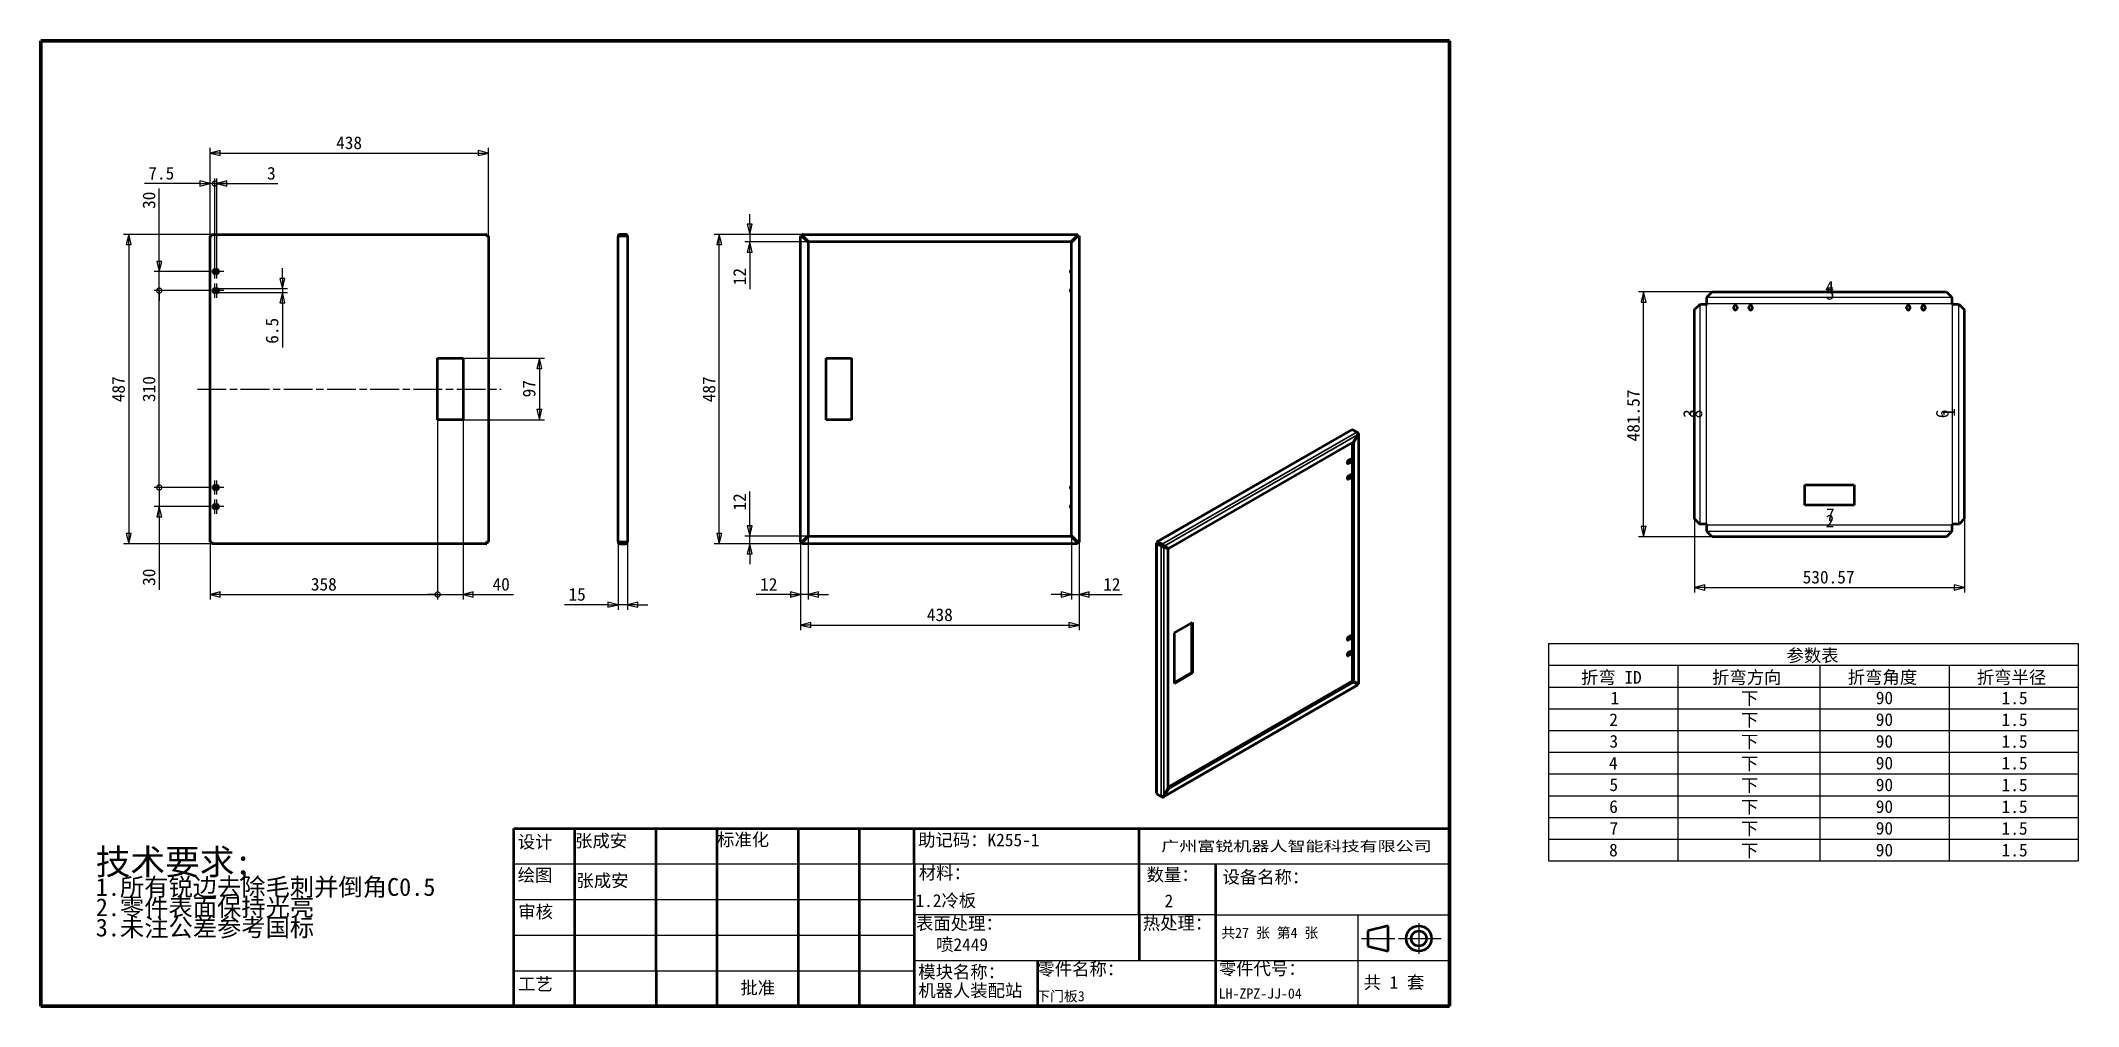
# Model space of a CAD drawing. Header units: millimetres. Extents: x 80 to 3285, y 80 to 1600.
import ezdxf
from ezdxf.enums import TextEntityAlignment as Align

# ---------------------------------------------------------------- set-up
doc = ezdxf.new("R2010")
doc.units = ezdxf.units.MM
doc.header["$LTSCALE"] = 8
doc.linetypes.add('CHAIN', pattern=[0.3543, 0.2362, -0.0295, 0.0591, -0.0295])
for name, color, linetype, lineweight in [('中心标记 (ISO)', 1, 'Continuous', 25), ('中心线 (ISO)', 1, 'Continuous', 25), ('可见 (ISO)', 7, 'Continuous', 50), ('可见窄的 (ISO)', 7, 'Continuous', 35), ('图框 (ISO)', 7, 'Continuous', 70), ('尺寸 (ISO)', 5, 'Continuous', 25), ('标题 (ISO)', 7, 'Continuous', 50), ('符号 (ISO)', 7, 'Continuous', 25)]:
    doc.layers.add(name, color=color, linetype=linetype, lineweight=lineweight)
doc.styles.add('文本样式126', font='', dxfattribs={"width": 1.3})
doc.styles.add('文本样式19', font='tahoma.ttf')
doc.styles.add('文本样式91', font='')
doc.styles.add('注释文本 (ISO)', font='')
doc.styles.get('文本样式126').set_extended_font_data('FangSong')
doc.styles.get('文本样式91').set_extended_font_data('FangSong')
doc.styles.get('注释文本 (ISO)').set_extended_font_data('FangSong')
doc.dimstyles.new('默认 (GB)', dxfattribs={"dimscale": 8, "dimtxt": 2.5, "dimasz": 2, "dimexe": 1, "dimexo": 0, "dimgap": 0.75, "dimtad": 1, "dimtoh": 1, "dimrnd": 1e-08, "dimdsep": 46, "dimtxsty": '注释文本 (ISO)', "dimblk": 'Filled-2', "dimcen": 0.09, "dimdle": 10, "dimclrd": 256, "dimclre": 256, "dimclrt": 256, "dimaunit": 1, "dimadec": 3, "dimazin": 2, "dimtfac": 0.52, "dimtmove": 0, "dimatfit": 3, "dimldrblk": 'Filled-1', "dimfxl": 0, "dimtolj": 1, "dimlwd": -1, "dimlwe": -1, "dimarcsym": 0})

msp = doc.modelspace()

# ---------------------------------------------------------------- texts
at = {"layer": '符号 (ISO)', "insert": (1848, 256), "char_height": 20, "attachment_point": 1, "style": '注释文本 (ISO)'}
msp.add_mtext('{2}', dxfattribs=at)
at = {"layer": '符号 (ISO)', "insert": (1488.5486, 187.156), "char_height": 20, "width": 104, "attachment_point": 1, "style": '注释文本 (ISO)'}
msp.add_mtext('{喷2449}', dxfattribs=at)

# ---------------------------------------------------------------- blocks, each defined once
blk = doc.blocks.new('图框 A3-A4')
at = {"layer": '图框 (ISO)'}
for p, q in [((287, 200), (10, 200)), ((10, 200), (10, 10)), ((287, 10), (287, 200)), ((10, 10), (287, 10))]:
    blk.add_line(p, q, dxfattribs=at)
blk = doc.blocks.new('标题栏 GB1')
at = {"layer": '标题 (ISO)'}
for p, q in [((194.57, 65.23), (194.57, 72.23)), ((194.57, 72.23), (378.57, 72.23)), ((206.57, 65.23), (206.57, 72.23)), ((222.57, 65.23), (222.57, 72.23)), ((234.57, 65.23), (234.57, 72.23)), ((250.57, 65.23), (250.57, 72.23)), ((262.57, 65.23), (262.57, 72.23)), ((273.31, 65.23), (273.31, 72.23)), ((317.57, 65.23), (317.57, 72.23)), ((378.57, 72.23), (378.57, 65.23)), ((194.57, 37.23), (194.57, 65.23)), ((206.57, 37.23), (206.57, 65.23)), ((222.57, 44.23), (222.57, 65.23)), ((234.57, 37.23), (234.57, 65.23)), ((250.57, 37.23), (250.57, 65.23)), ((262.57, 37.23), (262.57, 65.23)), ((273.31, 65.23), (273.31, 37.23)), ((317.57, 55.23), (317.57, 65.23)), ((378.57, 65.23), (378.57, 37.23)), ((317.57, 55.23), (317.57, 46.23)), ((366.57, 53.06), (362.57, 52.06)), ((366.57, 48.06), (366.57, 53.06)), ((362.57, 52.06), (362.57, 49.06)), ((362.57, 49.06), (366.57, 48.06)), ((222.57, 44.23), (222.57, 37.23)), ((297.57, 46.23), (297.57, 37.23)), ((378.57, 37.23), (194.57, 37.23))]:
    blk.add_line(p, q, dxfattribs=at)
at = {"layer": '标题 (ISO)', "lineweight": 25}
for p, q in [((194.57, 65.23), (273.31, 65.23)), ((273.31, 65.23), (378.57, 65.23)), ((194.57, 58.23), (273.31, 58.23)), ((332.57, 55.23), (273.31, 55.23)), ((332.57, 55.23), (378.57, 55.23)), ((360.57, 55.23), (360.57, 46.23)), ((372.58, 53.56), (372.58, 47.56)), ((194.57, 51.23), (273.31, 51.23)), ((361.32, 50.56), (367.88, 50.56)), ((368.55, 50.56), (370.07, 50.56)), ((370.07, 50.56), (376.97, 50.56)), ((194.57, 44.23), (273.31, 44.23)), ((273.31, 46.23), (378.57, 46.23)), ((360.57, 46.23), (360.57, 37.23))]:
    blk.add_line(p, q, dxfattribs=at)
at = {"layer": '标题 (ISO)', "lineweight": 50}
blk.add_line((332.57, 65.23), (332.57, 37.23), dxfattribs=at)
at = {"layer": '标题 (ISO)'}
for radius in [2.5, 1.5]:
    blk.add_circle((372.57, 50.56), radius, dxfattribs=at)
at = {"layer": '标题 (ISO)', "style": '文本样式126', "width": 1.3}
blk.add_text('广州富锐机器人智能科技有限公司', height=2, dxfattribs=at).set_placement((348.5, 68.73), align=Align.MIDDLE_CENTER)
at = {"layer": '标题 (ISO)', "char_height": 2.5, "style": '注释文本 (ISO)'}
for s, insert, attachment_point in [('\\f仿宋|b0|i0;设计', (195.38, 70.83), 1), ('张成安', (206.66, 71.05), 1), ('\\f仿宋|b0|i0;标准化', (234.57, 71.28), 1), ('助记码：K255-1', (274.11, 71.21), 1), ('\\f仿宋|b0|i0;绘图', (195.35, 64.28), 1), ('\\f仿宋|b0|i0;材料：', (274.24, 64.72), 1), ('\\f仿宋|b0|i0;数量：', (319.04, 64.37), 1), ('张成安', (206.92, 63.22), 1), ('\\f仿宋|b0|i0;审核', (195.48, 57.07), 1), ('\\f仿宋|b0|i0;热处理：', (318.29, 54.82), 1), ('\\f仿宋|b0|i0;零件名称：', (297.57, 45.8), 1), ('\\f仿宋|b0|i0;零件代号：', (333.25, 45.9), 1), ('\\f仿宋|b0|i0;批准', (242.57, 40.73), 5)]:
    blk.add_mtext(s, dxfattribs=dict(at, insert=insert, attachment_point=attachment_point))
at = {"layer": '标题 (ISO)', "char_height": 2.5, "attachment_point": 1, "style": '注释文本 (ISO)'}
for s, insert, line_spacing_factor in [('设备名称：\\P', (333.96, 63.91), 0.856364), ('模块名称：\\P\\fArial|b0|i0;\\H2.5000;机器人装配站', (274.14, 45.23), 0.872369)]:
    blk.add_mtext(s, dxfattribs=dict(at, insert=insert, line_spacing_factor=line_spacing_factor))
at = {"layer": '标题 (ISO)', "attachment_point": 1, "style": '注释文本 (ISO)'}
for s, insert, char_height, width in [('\\f仿宋|b0|i0;表面处理：', (273.7, 54.78), 2.5, 18.7135), ('\\f仿宋|b0|i0;\\H2.0000;共27 张 第4 张', (333.72, 52.69), 2, 27.2374), ('\\f仿宋|b0|i0;工艺', (195.45, 42.85), 2.5, 7.4854), ('  共 1 套', (358.32, 43.18), 2.5, 17.7919)]:
    blk.add_mtext(s, dxfattribs=dict(at, insert=insert, char_height=char_height, width=width))
at = {"layer": '标题 (ISO)'}
for tag, p, height, style in [('材料_001', (273.59, 56.78), 2.5, '注释文本 (ISO)'), ('零件代号_001', (297.32, 38.21), 2, '文本样式91'), ('描述_001', (333.22, 38.74), 2, '文本样式91')]:
    blk.add_attdef(tag, p, '', height=height, dxfattribs=dict(at, style=style))
at = {"layer": '标题 (ISO)', "style": '文本样式91'}
blk.add_attdef('热处理', text='', height=2, dxfattribs=at).set_placement((318.2, 50.63), align=Align.TOP_LEFT)
at = {"layer": '标题 (ISO)', "style": '文本样式19'}
for tag, p in [('工程核准人', (256.57, 40.73)), ('工程批准日期', (267.94, 40.73))]:
    blk.add_attdef(tag, text='', height=1, dxfattribs=at).set_placement(p, align=Align.MIDDLE_CENTER)
blk = doc.blocks.new('_DotSmall')
at = {"color": 0, "linetype": 'ByBlock', "const_width": 0.5}
blk.add_lwpolyline([(-0.0625, 0, 1), (0.0625, 0, 1)], format="xyb", close=True, dxfattribs=at)
blk = doc.blocks.new('Filled-2')
at = {"color": 0}
for p, q in [((0, 0), (-1, 0.25)), ((-1, 0.25), (-1, -0.25)), ((-1, 0), (0, 0)), ((-1, -0.25), (0, 0))]:
    blk.add_line(p, q, dxfattribs=at)
at = {"color": 0, "flags": 128}
blk.add_lwpolyline([(-1, -0.25), (0, 0)], dxfattribs=at)
at = {"color": 0}
blk.add_solid([(-1, -0.25), (0, 0), (-1, 0.25), (-1, -0.25)], dxfattribs=at)
blk = doc.blocks.new('*D8')
at = {"layer": 'Defpoints', "color": 0}
for p in [(266.4, 896.7), (342.7, 896.7), (342.7, 866.7)]:
    blk.add_point(p, dxfattribs=at)
at = {"layer": '尺寸 (ISO)'}
for p, q in [((266.4, 896.7), (266.4, 928.7)), ((342.7, 896.7), (258.4, 896.7)), ((342.7, 866.7), (258.4, 866.7)), ((266.4, 896.7), (266.4, 866.7)), ((266.4, 850.7), (266.4, 735.8))]:
    blk.add_line(p, q, dxfattribs=at)
at = {"layer": '尺寸 (ISO)', "xscale": 16, "yscale": 16, "zscale": 16}
for name, p, rotation in [('_DotSmall', (266.4, 896.7), 270), ('Filled-2', (266.4, 866.7), 90)]:
    blk.add_blockref(name, p, dxfattribs=dict(at, rotation=rotation))
at = {"layer": '尺寸 (ISO)', "insert": (240.2, 741.8), "char_height": 20, "attachment_point": 1, "rotation": 90, "style": '注释文本 (ISO)'}
blk.add_mtext('\\A1;30', dxfattribs=at)
blk = doc.blocks.new('Filled-1')
at = {"color": 0}
for p, q in [((0, 0), (-1, 0.125)), ((-1, 0.125), (-1, -0.125)), ((-1, 0), (0, 0)), ((-1, -0.125), (0, 0))]:
    blk.add_line(p, q, dxfattribs=at)
at = {"color": 0, "flags": 128}
blk.add_lwpolyline([(-1, -0.125), (0, 0)], dxfattribs=at)
at = {"color": 0}
blk.add_solid([(-1, -0.125), (0, 0), (-1, 0.125), (-1, -0.125)], dxfattribs=at)
blk = doc.blocks.new('*D10')
at = {"layer": 'Defpoints', "color": 0}
for p in [(266.4, 1236.7), (342.7, 1236.7), (342.7, 1206.7)]:
    blk.add_point(p, dxfattribs=at)
at = {"layer": '尺寸 (ISO)'}
for p, q in [((266.4, 1252.7), (266.4, 1367.2)), ((342.7, 1236.7), (258.4, 1236.7)), ((266.4, 1206.7), (266.4, 1236.7)), ((342.7, 1206.7), (258.4, 1206.7)), ((266.4, 1206.7), (266.4, 1190.7))]:
    blk.add_line(p, q, dxfattribs=at)
at = {"layer": '尺寸 (ISO)', "xscale": 16, "yscale": 16, "zscale": 16}
for name, p, rotation in [('Filled-2', (266.4, 1236.7), 270), ('_DotSmall', (266.4, 1206.7), 90)]:
    blk.add_blockref(name, p, dxfattribs=dict(at, rotation=rotation))
at = {"layer": '尺寸 (ISO)', "insert": (240.2, 1335.2), "char_height": 20, "attachment_point": 1, "rotation": 90, "style": '注释文本 (ISO)'}
blk.add_mtext('\\A1;30', dxfattribs=at)
blk = doc.blocks.new('*D11')
at = {"layer": 'Defpoints', "color": 0}
for p in [(266.4, 1206.7), (342.7, 1206.7), (342.7, 896.7)]:
    blk.add_point(p, dxfattribs=at)
at = {"layer": '尺寸 (ISO)'}
for p, q in [((342.7, 1206.7), (258.4, 1206.7)), ((266.4, 896.7), (266.4, 1206.7)), ((342.7, 896.7), (258.4, 896.7))]:
    blk.add_line(p, q, dxfattribs=at)
at = {"layer": '尺寸 (ISO)', "xscale": 16, "yscale": 16, "zscale": 16}
for p, rotation in [((266.4, 1206.7), 90), ((266.4, 896.7), 270)]:
    blk.add_blockref('_DotSmall', p, dxfattribs=dict(at, rotation=rotation))
at = {"layer": '尺寸 (ISO)', "insert": (240.2, 1031.2), "char_height": 20, "attachment_point": 1, "rotation": 90, "style": '注释文本 (ISO)'}
blk.add_mtext('\\A1;310', dxfattribs=at)
blk = doc.blocks.new('*D12')
at = {"layer": 'Defpoints', "color": 0}
for p in [(349.4, 1295.2), (218.4, 808.2), (349.4, 808.2)]:
    blk.add_point(p, dxfattribs=at)
at = {"layer": '尺寸 (ISO)'}
for p, q in [((349.4, 1295.2), (210.4, 1295.2)), ((218.4, 1279.2), (218.4, 824.2)), ((349.4, 808.2), (210.4, 808.2))]:
    blk.add_line(p, q, dxfattribs=at)
at = {"layer": '尺寸 (ISO)', "xscale": 16, "yscale": 16, "zscale": 16}
for p, rotation in [((218.4, 1295.2), 90), ((218.4, 808.2), 270)]:
    blk.add_blockref('Filled-2', p, dxfattribs=dict(at, rotation=rotation))
at = {"layer": '尺寸 (ISO)', "insert": (192.2, 1030.9), "char_height": 20, "attachment_point": 1, "rotation": 90, "style": '注释文本 (ISO)'}
blk.add_mtext('\\A1;487', dxfattribs=at)
blk = doc.blocks.new('*D13')
at = {"layer": 'Defpoints', "color": 0}
for p in [(353.9, 1375.2), (346.4, 1292.2), (353.9, 1239.9)]:
    blk.add_point(p, dxfattribs=at)
at = {"layer": '尺寸 (ISO)'}
for p, q in [((346.4, 1292.2), (346.4, 1383.2)), ((353.9, 1239.9), (353.9, 1383.2)), ((330.4, 1375.2), (243.2, 1375.2)), ((353.9, 1375.2), (346.4, 1375.2)), ((353.9, 1375.2), (385.9, 1375.2))]:
    blk.add_line(p, q, dxfattribs=at)
at = {"layer": '尺寸 (ISO)', "xscale": 16, "yscale": 16, "zscale": 16}
blk.add_blockref('Filled-2', (346.4, 1375.2), dxfattribs=at)
at = {"layer": '尺寸 (ISO)', "xscale": 16, "yscale": 16, "zscale": 16, "rotation": 180}
blk.add_blockref('_DotSmall', (353.9, 1375.2), dxfattribs=at)
at = {"layer": '尺寸 (ISO)', "insert": (249.2, 1401.5), "char_height": 20, "attachment_point": 1, "style": '注释文本 (ISO)'}
blk.add_mtext('\\A1;7.5', dxfattribs=at)
blk = doc.blocks.new('*D14')
at = {"layer": 'Defpoints', "color": 0}
for p in [(356.9, 1375.2), (353.9, 1239.9), (356.9, 1239.9)]:
    blk.add_point(p, dxfattribs=at)
at = {"layer": '尺寸 (ISO)'}
for p, q in [((353.9, 1239.9), (353.9, 1383.2)), ((356.9, 1239.9), (356.9, 1383.2)), ((353.9, 1375.2), (337.9, 1375.2)), ((353.9, 1375.2), (356.9, 1375.2)), ((372.9, 1375.2), (453, 1375.2))]:
    blk.add_line(p, q, dxfattribs=at)
at = {"layer": '尺寸 (ISO)', "xscale": 16, "yscale": 16, "zscale": 16}
blk.add_blockref('_DotSmall', (353.9, 1375.2), dxfattribs=at)
at = {"layer": '尺寸 (ISO)', "xscale": 16, "yscale": 16, "zscale": 16, "rotation": 180}
blk.add_blockref('Filled-2', (356.9, 1375.2), dxfattribs=at)
at = {"layer": '尺寸 (ISO)', "insert": (436, 1401.4), "char_height": 20, "attachment_point": 1, "style": '注释文本 (ISO)'}
blk.add_mtext('\\A1;3', dxfattribs=at)
blk = doc.blocks.new('*D15')
at = {"layer": 'Defpoints', "color": 0}
for p in [(784.4, 1423.2), (346.4, 1292.2), (784.4, 1292.2)]:
    blk.add_point(p, dxfattribs=at)
at = {"layer": '尺寸 (ISO)'}
for p, q in [((346.4, 1292.2), (346.4, 1431.2)), ((362.4, 1423.2), (768.4, 1423.2)), ((784.4, 1292.2), (784.4, 1431.2))]:
    blk.add_line(p, q, dxfattribs=at)
at = {"layer": '尺寸 (ISO)', "xscale": 16, "yscale": 16, "zscale": 16, "rotation": 180}
blk.add_blockref('Filled-2', (346.4, 1423.2), dxfattribs=at)
at = {"layer": '尺寸 (ISO)', "xscale": 16, "yscale": 16, "zscale": 16}
blk.add_blockref('Filled-2', (784.4, 1423.2), dxfattribs=at)
at = {"layer": '尺寸 (ISO)', "insert": (544.7, 1449.4), "char_height": 20, "attachment_point": 1, "style": '注释文本 (ISO)'}
blk.add_mtext('\\A1;438', dxfattribs=at)
blk = doc.blocks.new('*D16')
at = {"layer": 'Defpoints', "color": 0}
for p in [(356.9, 1209.9), (356.9, 1203.4), (460.2, 1203.4)]:
    blk.add_point(p, dxfattribs=at)
at = {"layer": '尺寸 (ISO)'}
for p, q in [((460.2, 1225.9), (460.2, 1241.9)), ((356.9, 1209.9), (468.2, 1209.9)), ((356.9, 1203.4), (468.2, 1203.4)), ((460.2, 1209.9), (460.2, 1203.4)), ((460.2, 1187.4), (460.2, 1116.9))]:
    blk.add_line(p, q, dxfattribs=at)
at = {"layer": '尺寸 (ISO)', "xscale": 16, "yscale": 16, "zscale": 16}
for p, rotation in [((460.2, 1209.9), 270), ((460.2, 1203.4), 90)]:
    blk.add_blockref('Filled-2', p, dxfattribs=dict(at, rotation=rotation))
at = {"layer": '尺寸 (ISO)', "insert": (433.8, 1122.9), "char_height": 20, "attachment_point": 1, "rotation": 90, "style": '注释文本 (ISO)'}
blk.add_mtext('\\A1;6.5', dxfattribs=at)
blk = doc.blocks.new('*D17')
at = {"layer": 'Defpoints', "color": 0}
for p in [(744.4, 1100.2), (744.4, 1003.2), (864.4, 1003.2)]:
    blk.add_point(p, dxfattribs=at)
at = {"layer": '尺寸 (ISO)'}
for p, q in [((744.4, 1100.2), (872.4, 1100.2)), ((864.4, 1084.2), (864.4, 1019.2)), ((744.4, 1003.2), (872.4, 1003.2))]:
    blk.add_line(p, q, dxfattribs=at)
at = {"layer": '尺寸 (ISO)', "xscale": 16, "yscale": 16, "zscale": 16}
for p, rotation in [((864.4, 1100.2), 90), ((864.4, 1003.2), 270)]:
    blk.add_blockref('Filled-2', p, dxfattribs=dict(at, rotation=rotation))
at = {"layer": '尺寸 (ISO)', "insert": (838.2, 1038.6), "char_height": 20, "attachment_point": 1, "rotation": 90, "style": '注释文本 (ISO)'}
blk.add_mtext('\\A1;97', dxfattribs=at)
blk = doc.blocks.new('*D18')
at = {"layer": 'Defpoints', "color": 0}
for p in [(704.4, 1003.2), (346.4, 811.2), (704.4, 728.2)]:
    blk.add_point(p, dxfattribs=at)
at = {"layer": '尺寸 (ISO)'}
for p, q in [((704.4, 1003.2), (704.4, 720.2)), ((346.4, 811.2), (346.4, 720.2)), ((362.4, 728.2), (704.4, 728.2))]:
    blk.add_line(p, q, dxfattribs=at)
at = {"layer": '尺寸 (ISO)', "xscale": 16, "yscale": 16, "zscale": 16, "rotation": 180}
blk.add_blockref('Filled-2', (346.4, 728.2), dxfattribs=at)
at = {"layer": '尺寸 (ISO)', "xscale": 16, "yscale": 16, "zscale": 16}
blk.add_blockref('_DotSmall', (704.4, 728.2), dxfattribs=at)
at = {"layer": '尺寸 (ISO)', "insert": (504.9, 754.4), "char_height": 20, "attachment_point": 1, "style": '注释文本 (ISO)'}
blk.add_mtext('\\A1;358', dxfattribs=at)
blk = doc.blocks.new('*D19')
at = {"layer": 'Defpoints', "color": 0}
for p in [(704.4, 1003.2), (744.4, 1003.2), (744.4, 728.2)]:
    blk.add_point(p, dxfattribs=at)
at = {"layer": '尺寸 (ISO)'}
for p, q in [((704.4, 1003.2), (704.4, 720.2)), ((744.4, 1003.2), (744.4, 720.2)), ((704.4, 728.2), (688.4, 728.2)), ((704.4, 728.2), (744.4, 728.2)), ((760.4, 728.2), (823.5, 728.2))]:
    blk.add_line(p, q, dxfattribs=at)
at = {"layer": '尺寸 (ISO)', "xscale": 16, "yscale": 16, "zscale": 16}
blk.add_blockref('_DotSmall', (704.4, 728.2), dxfattribs=at)
at = {"layer": '尺寸 (ISO)', "xscale": 16, "yscale": 16, "zscale": 16, "rotation": 180}
blk.add_blockref('Filled-2', (744.4, 728.2), dxfattribs=at)
at = {"layer": '尺寸 (ISO)', "insert": (790.7, 754.4), "char_height": 20, "attachment_point": 1, "style": '注释文本 (ISO)'}
blk.add_mtext('\\A1;40', dxfattribs=at)
blk = doc.blocks.new('*D20')
at = {"layer": 'Defpoints', "color": 0}
for p in [(988.2, 812.2), (1003.2, 811.2), (988.2, 712.2)]:
    blk.add_point(p, dxfattribs=at)
at = {"layer": '尺寸 (ISO)'}
for p, q in [((988.2, 812.2), (988.2, 704.2)), ((1003.2, 811.2), (1003.2, 704.2)), ((972.2, 712.2), (904.2, 712.2)), ((1003.2, 712.2), (988.2, 712.2)), ((1019.2, 712.2), (1035.2, 712.2))]:
    blk.add_line(p, q, dxfattribs=at)
at = {"layer": '尺寸 (ISO)', "xscale": 16, "yscale": 16, "zscale": 16}
blk.add_blockref('Filled-2', (988.2, 712.2), dxfattribs=at)
at = {"layer": '尺寸 (ISO)', "xscale": 16, "yscale": 16, "zscale": 16, "rotation": 180}
blk.add_blockref('Filled-2', (1003.2, 712.2), dxfattribs=at)
at = {"layer": '尺寸 (ISO)', "insert": (910.2, 738.5), "char_height": 20, "attachment_point": 1, "style": '注释文本 (ISO)'}
blk.add_mtext('\\A1;15', dxfattribs=at)
blk = doc.blocks.new('*D21')
at = {"layer": 'Defpoints', "color": 0}
for p in [(1275.4, 810.7), (1713.4, 810.7), (1713.4, 680.2)]:
    blk.add_point(p, dxfattribs=at)
at = {"layer": '尺寸 (ISO)'}
for p, q in [((1275.4, 810.7), (1275.4, 672.2)), ((1713.4, 810.7), (1713.4, 672.2)), ((1291.4, 680.2), (1697.4, 680.2))]:
    blk.add_line(p, q, dxfattribs=at)
at = {"layer": '尺寸 (ISO)', "xscale": 16, "yscale": 16, "zscale": 16, "rotation": 180}
blk.add_blockref('Filled-2', (1275.4, 680.2), dxfattribs=at)
at = {"layer": '尺寸 (ISO)', "xscale": 16, "yscale": 16, "zscale": 16}
blk.add_blockref('Filled-2', (1713.4, 680.2), dxfattribs=at)
at = {"layer": '尺寸 (ISO)', "insert": (1474, 706.4), "char_height": 20, "attachment_point": 1, "style": '注释文本 (ISO)'}
blk.add_mtext('\\A1;438', dxfattribs=at)
blk = doc.blocks.new('*D22')
at = {"layer": 'Defpoints', "color": 0}
for p in [(1275.4, 810.7), (1287.4, 821.2), (1287.4, 728.2)]:
    blk.add_point(p, dxfattribs=at)
at = {"layer": '尺寸 (ISO)'}
for p, q in [((1275.4, 810.7), (1275.4, 720.2)), ((1287.4, 821.2), (1287.4, 720.2)), ((1259.4, 728.2), (1205.7, 728.2)), ((1287.4, 728.2), (1275.4, 728.2)), ((1303.4, 728.2), (1319.4, 728.2))]:
    blk.add_line(p, q, dxfattribs=at)
at = {"layer": '尺寸 (ISO)', "xscale": 16, "yscale": 16, "zscale": 16}
blk.add_blockref('Filled-2', (1275.4, 728.2), dxfattribs=at)
at = {"layer": '尺寸 (ISO)', "xscale": 16, "yscale": 16, "zscale": 16, "rotation": 180}
blk.add_blockref('Filled-2', (1287.4, 728.2), dxfattribs=at)
at = {"layer": '尺寸 (ISO)', "insert": (1211.7, 754.2), "char_height": 20, "attachment_point": 1, "style": '注释文本 (ISO)'}
blk.add_mtext('\\A1;12', dxfattribs=at)
blk = doc.blocks.new('*D23')
at = {"layer": 'Defpoints', "color": 0}
for p in [(1701.4, 821.2), (1713.4, 810.7), (1701.4, 728.2)]:
    blk.add_point(p, dxfattribs=at)
at = {"layer": '尺寸 (ISO)'}
for p, q in [((1701.4, 821.2), (1701.4, 720.2)), ((1713.4, 810.7), (1713.4, 720.2)), ((1685.4, 728.2), (1669.4, 728.2)), ((1701.4, 728.2), (1713.4, 728.2)), ((1729.4, 728.2), (1781.5, 728.2))]:
    blk.add_line(p, q, dxfattribs=at)
at = {"layer": '尺寸 (ISO)', "xscale": 16, "yscale": 16, "zscale": 16}
blk.add_blockref('Filled-2', (1701.4, 728.2), dxfattribs=at)
at = {"layer": '尺寸 (ISO)', "xscale": 16, "yscale": 16, "zscale": 16, "rotation": 180}
blk.add_blockref('Filled-2', (1713.4, 728.2), dxfattribs=at)
at = {"layer": '尺寸 (ISO)', "insert": (1751.4, 754.2), "char_height": 20, "attachment_point": 1, "style": '注释文本 (ISO)'}
blk.add_mtext('\\A1;12', dxfattribs=at)
blk = doc.blocks.new('*D24')
at = {"layer": 'Defpoints', "color": 0}
for p in [(1195.4, 808.2), (1277.9, 808.2), (1288.4, 820.2)]:
    blk.add_point(p, dxfattribs=at)
at = {"layer": '尺寸 (ISO)'}
for p, q in [((1195.4, 836.2), (1195.4, 890.5)), ((1288.4, 820.2), (1187.4, 820.2)), ((1277.9, 808.2), (1187.4, 808.2)), ((1195.4, 808.2), (1195.4, 820.2)), ((1195.4, 792.2), (1195.4, 776.2))]:
    blk.add_line(p, q, dxfattribs=at)
at = {"layer": '尺寸 (ISO)', "xscale": 16, "yscale": 16, "zscale": 16}
for p, rotation in [((1195.4, 820.2), 270), ((1195.4, 808.2), 90)]:
    blk.add_blockref('Filled-2', p, dxfattribs=dict(at, rotation=rotation))
at = {"layer": '尺寸 (ISO)', "insert": (1169.4, 860.4), "char_height": 20, "attachment_point": 1, "rotation": 90, "style": '注释文本 (ISO)'}
blk.add_mtext('\\A1;12', dxfattribs=at)
blk = doc.blocks.new('*D25')
at = {"layer": 'Defpoints', "color": 0}
for p in [(1195.4, 1283.2), (1277.9, 1295.2), (1288.4, 1283.2)]:
    blk.add_point(p, dxfattribs=at)
at = {"layer": '尺寸 (ISO)'}
for p, q in [((1195.4, 1311.2), (1195.4, 1327.2)), ((1277.9, 1295.2), (1187.4, 1295.2)), ((1288.4, 1283.2), (1187.4, 1283.2)), ((1195.4, 1295.2), (1195.4, 1283.2)), ((1195.4, 1267.2), (1195.4, 1209))]:
    blk.add_line(p, q, dxfattribs=at)
at = {"layer": '尺寸 (ISO)', "xscale": 16, "yscale": 16, "zscale": 16}
for p, rotation in [((1195.4, 1295.2), 270), ((1195.4, 1283.2), 90)]:
    blk.add_blockref('Filled-2', p, dxfattribs=dict(at, rotation=rotation))
at = {"layer": '尺寸 (ISO)', "insert": (1169.4, 1215), "char_height": 20, "attachment_point": 1, "rotation": 90, "style": '注释文本 (ISO)'}
blk.add_mtext('\\A1;12', dxfattribs=at)
blk = doc.blocks.new('*D26')
at = {"layer": 'Defpoints', "color": 0}
for p in [(1147.4, 1295.2), (1277.9, 1295.2), (1277.9, 808.2)]:
    blk.add_point(p, dxfattribs=at)
at = {"layer": '尺寸 (ISO)'}
for p, q in [((1277.9, 1295.2), (1139.4, 1295.2)), ((1147.4, 824.2), (1147.4, 1279.2)), ((1277.9, 808.2), (1139.4, 808.2))]:
    blk.add_line(p, q, dxfattribs=at)
at = {"layer": '尺寸 (ISO)', "xscale": 16, "yscale": 16, "zscale": 16}
for p, rotation in [((1147.4, 1295.2), 90), ((1147.4, 808.2), 270)]:
    blk.add_blockref('Filled-2', p, dxfattribs=dict(at, rotation=rotation))
at = {"layer": '尺寸 (ISO)', "insert": (1121.2, 1030.8), "char_height": 20, "attachment_point": 1, "rotation": 90, "style": '注释文本 (ISO)'}
blk.add_mtext('\\A1;487', dxfattribs=at)
blk = doc.blocks.new('加工')
at = {"layer": '符号 (ISO)', "insert": (-36.68, 11.05), "char_height": 2.5, "width": 80.4946, "attachment_point": 1, "line_spacing_factor": 0.683636, "style": '注释文本 (ISO)'}
blk.add_mtext('{\\H2x;技术要求;\\P\\H0.7x;1.所有锐边去除毛刺并倒角C0.5\\H2.125x; \\H0.47059x;\\P2.零件表面保持光亮\\H1.8404x; \\H0.54337x;\\P3.未注公差参考国标\\H1.8095x; }', dxfattribs=at)
blk = doc.blocks.new('*D27')
at = {"layer": 'Defpoints', "color": 0}
for p in [(2681.7, 847.1), (3106.2, 847.1), (3106.2, 739.2)]:
    blk.add_point(p, dxfattribs=at)
at = {"layer": '尺寸 (ISO)'}
for p, q in [((2681.7, 847.1), (2681.7, 731.2)), ((3106.2, 847.1), (3106.2, 731.2)), ((2697.7, 739.2), (3090.2, 739.2))]:
    blk.add_line(p, q, dxfattribs=at)
at = {"layer": '尺寸 (ISO)', "xscale": 16, "yscale": 16, "zscale": 16, "rotation": 180}
blk.add_blockref('Filled-2', (2681.7, 739.2), dxfattribs=at)
at = {"layer": '尺寸 (ISO)', "xscale": 16, "yscale": 16, "zscale": 16}
blk.add_blockref('Filled-2', (3106.2, 739.2), dxfattribs=at)
at = {"layer": '尺寸 (ISO)', "insert": (2851.8, 765.6), "char_height": 20, "attachment_point": 1, "style": '注释文本 (ISO)'}
blk.add_mtext('\\A1;530.57', dxfattribs=at)
blk = doc.blocks.new('*D28')
at = {"layer": 'Defpoints', "color": 0}
for p in [(2601.7, 1204.5), (2709.6, 1204.5), (2709.6, 819.2)]:
    blk.add_point(p, dxfattribs=at)
at = {"layer": '尺寸 (ISO)'}
for p, q in [((2709.6, 1204.5), (2593.7, 1204.5)), ((2601.7, 835.2), (2601.7, 1188.5)), ((2709.6, 819.2), (2593.7, 819.2))]:
    blk.add_line(p, q, dxfattribs=at)
at = {"layer": '尺寸 (ISO)', "xscale": 16, "yscale": 16, "zscale": 16}
for p, rotation in [((2601.7, 1204.5), 90), ((2601.7, 819.2), 270)]:
    blk.add_blockref('Filled-2', p, dxfattribs=dict(at, rotation=rotation))
at = {"layer": '尺寸 (ISO)', "insert": (2575.4, 969.2), "char_height": 20, "attachment_point": 1, "rotation": 90, "style": '注释文本 (ISO)'}
blk.add_mtext('\\A1;481.57', dxfattribs=at)
blk = doc.blocks.new('表格4')
at = {"layer": '符号 (ISO)'}
for p, q in [((306.5, 81.38), (410.67, 81.38)), ((306.5, 81.38), (306.5, 77.1)), ((410.67, 81.38), (410.67, 77.1)), ((306.5, 77.1), (410.67, 77.1)), ((306.5, 77.1), (306.5, 72.82)), ((331.9, 77.1), (331.9, 72.82)), ((359.87, 77.1), (359.87, 72.82)), ((385.27, 77.1), (385.27, 72.82)), ((410.67, 77.1), (410.67, 72.82)), ((306.5, 72.82), (410.67, 72.82)), ((306.5, 72.82), (306.5, 38.6)), ((331.9, 72.82), (331.9, 38.6)), ((359.87, 72.82), (359.87, 38.6)), ((385.27, 72.82), (385.27, 38.6)), ((410.67, 72.82), (410.67, 38.6)), ((306.5, 68.54), (410.67, 68.54)), ((306.5, 64.27), (410.67, 64.27)), ((306.5, 59.99), (410.67, 59.99)), ((306.5, 55.71), (410.67, 55.71)), ((306.5, 51.43), (410.67, 51.43)), ((306.5, 47.15), (410.67, 47.15)), ((306.5, 42.88), (410.67, 42.88)), ((306.5, 38.6), (410.67, 38.6))]:
    blk.add_line(p, q, dxfattribs=at)
at = {"layer": '符号 (ISO)', "char_height": 2.5, "attachment_point": 7, "style": '注释文本 (ISO)'}
for s, insert in [('参数表', (353.31, 77.5)), ('折弯 ID', (312.9, 73.2)), ('折弯方向', (338.66, 73.2)), ('折弯角度', (365.34, 73.2)), ('折弯半径', (390.74, 73.2)), ('1', (318.71, 69.41)), ('下', (344.37, 69.09)), ('90', (370.86, 69.4)), ('1.5', (395.61, 69.39)), ('2', (318.45, 65.14)), ('下', (344.37, 64.81)), ('90', (370.86, 65.13)), ('1.5', (395.61, 65.11)), ('3', (318.48, 60.85)), ('下', (344.37, 60.53)), ('90', (370.86, 60.85)), ('1.5', (395.61, 60.83)), ('4', (318.39, 56.59)), ('下', (344.37, 56.26)), ('90', (370.86, 56.57)), ('1.5', (395.61, 56.56)), ('5', (318.48, 52.31)), ('下', (344.37, 51.98)), ('90', (370.86, 52.29)), ('1.5', (395.61, 52.28)), ('6', (318.44, 48.01)), ('下', (344.37, 47.7)), ('90', (370.86, 48.01)), ('1.5', (395.61, 48)), ('7', (318.5, 43.75)), ('下', (344.37, 43.42)), ('90', (370.86, 43.74)), ('1.5', (395.61, 43.72)), ('8', (318.42, 39.46)), ('下', (344.37, 39.14)), ('90', (370.86, 39.46)), ('1.5', (395.61, 39.44))]:
    blk.add_mtext(s, dxfattribs=dict(at, insert=insert))
blk = doc.blocks.new('2dTransSymbol13')
at = {"layer": '符号 (ISO)', "insert": (386.45, 126), "char_height": 2.5, "attachment_point": 7, "rotation": 90, "style": '注释文本 (ISO)'}
blk.add_mtext('1', dxfattribs=at)
blk = doc.blocks.new('2dTransSymbol14')
at = {"layer": '符号 (ISO)', "insert": (361, 104.23), "char_height": 2.5, "attachment_point": 7, "style": '注释文本 (ISO)'}
blk.add_mtext('2', dxfattribs=at)
blk = doc.blocks.new('2dTransSymbol15')
at = {"layer": '符号 (ISO)', "insert": (335.53, 125.77), "char_height": 2.5, "attachment_point": 7, "rotation": 90, "style": '注释文本 (ISO)'}
blk.add_mtext('3', dxfattribs=at)
blk = doc.blocks.new('2dTransSymbol16')
at = {"layer": '符号 (ISO)', "insert": (360.93, 150.24), "char_height": 2.5, "attachment_point": 7, "style": '注释文本 (ISO)'}
blk.add_mtext('4', dxfattribs=at)
blk = doc.blocks.new('2dTransSymbol17')
at = {"layer": '符号 (ISO)', "insert": (361.03, 149), "char_height": 2.5, "attachment_point": 7, "style": '注释文本 (ISO)'}
blk.add_mtext('5', dxfattribs=at)
blk = doc.blocks.new('2dTransSymbol18')
at = {"layer": '符号 (ISO)', "insert": (385.21, 125.72), "char_height": 2.5, "attachment_point": 7, "rotation": 90, "style": '注释文本 (ISO)'}
blk.add_mtext('6', dxfattribs=at)
blk = doc.blocks.new('2dTransSymbol19')
at = {"layer": '符号 (ISO)', "insert": (361.05, 105.46), "char_height": 2.5, "attachment_point": 7, "style": '注释文本 (ISO)'}
blk.add_mtext('7', dxfattribs=at)
blk = doc.blocks.new('2dTransSymbol20')
at = {"layer": '符号 (ISO)', "insert": (336.77, 125.71), "char_height": 2.5, "attachment_point": 7, "rotation": 90, "style": '注释文本 (ISO)'}
blk.add_mtext('8', dxfattribs=at)

# ---------------------------------------------------------------- dimensions: what is measured, and where the dimension line sits
at = {"layer": '尺寸 (ISO)'}
for base, p1, p2, override, picture, middle in [((784.4025, 1423.1774), (346.4025, 1292.1774), (784.4025, 1292.1774), {"dimtoh": 0, "dimdec": 2, "dimtp": 0, "dimtm": 0, "dimtdec": 2, "dimtofl": 0, "dimatfit": 1}, '*D15', (565.2225, 1423.1774)), ((3106.1612, 739.2456), (2681.7038, 847.1228), (3106.1612, 847.1228), {"dimtoh": 0, "dimdec": 2, "dimlfac": 1.25, "dimtp": 0, "dimtm": 0, "dimtdec": 2, "dimtofl": 0, "dimatfit": 1}, '*D27', (2894.0125, 739.2456)), ((1287.3798, 728.1774), (1275.3798, 810.738), (1287.3798, 821.238), {"dimtoh": 0, "dimdec": 2, "dimtp": 0, "dimtm": 0, "dimtdec": 2, "dimtofl": 1, "dimatfit": 1}, '*D22', (1223.7336, 728.1774)), ((1713.3798, 680.1774), (1275.3798, 810.738), (1713.3798, 810.738), {"dimtoh": 0, "dimdec": 2, "dimtp": 0, "dimtm": 0, "dimtdec": 2, "dimtofl": 0, "dimatfit": 1}, '*D21', (1494.5598, 680.1774))]:
    dim = msp.add_linear_dim(base=base, p1=p1, p2=p2, dimstyle='默认 (GB)', override=override, dxfattribs=at)
    dim.commit()
    dim.dimension.update_dxf_attribs({"geometry": picture, "text_midpoint": middle, "dimtype": 160})
for base, p1, p2, angle, override, picture, middle in [((353.9025, 1375.1774), (346.4025, 1292.1774), (353.9025, 1239.9274), 180, {"dimtoh": 0, "dimdec": 2, "dimblk1": 'Filled-2', "dimblk2": 'DotSmall', "dimsah": 1, "dimdle": 0, "dimtp": 0, "dimtm": 0, "dimtdec": 2, "dimtofl": 1, "dimatfit": 1}, '*D13', (269.2814, 1375.1774)), ((356.9025, 1375.1774), (353.9025, 1239.9274), (356.9025, 1239.9274), 180, {"dimtoh": 0, "dimdec": 2, "dimblk1": 'DotSmall', "dimblk2": 'Filled-2', "dimsah": 1, "dimdle": 0, "dimtp": 0, "dimtm": 0, "dimtdec": 2, "dimtofl": 1, "dimatfit": 1}, '*D14', (441.4944, 1375.1774)), ((266.4025, 1236.6774), (342.6525, 1206.6774), (342.6525, 1236.6774), 90, {"dimtoh": 0, "dimdec": 2, "dimblk1": 'DotSmall', "dimblk2": 'Filled-2', "dimsah": 1, "dimdle": 0, "dimtp": 0, "dimtm": 0, "dimtdec": 2, "dimtofl": 1, "dimatfit": 1}, '*D10', (266.4025, 1348.1819)), ((1195.3798, 1283.1774), (1277.9405, 1295.1774), (1288.4405, 1283.1774), 270, {"dimtoh": 0, "dimdec": 2, "dimtp": 0, "dimtm": 0, "dimtdec": 2, "dimtofl": 1, "dimatfit": 1}, '*D25', (1195.3798, 1227.0799)), ((218.4025, 808.1774), (349.4025, 1295.1774), (349.4025, 808.1774), 270, {"dimtoh": 0, "dimdec": 2, "dimtp": 0, "dimtm": 0, "dimtdec": 2, "dimtofl": 0, "dimatfit": 1}, '*D12', (218.4025, 1051.4974)), ((1147.3798, 1295.1774), (1277.9405, 808.1774), (1277.9405, 1295.1774), 90, {"dimtoh": 0, "dimdec": 2, "dimtp": 0, "dimtm": 0, "dimtdec": 2, "dimtofl": 0, "dimatfit": 1}, '*D26', (1147.3798, 1051.3374)), ((460.1525, 1203.4274), (356.9025, 1209.9274), (356.9025, 1203.4274), 270, {"dimtoh": 0, "dimdec": 2, "dimtp": 0, "dimtm": 0, "dimtdec": 2, "dimtofl": 1, "dimatfit": 1}, '*D16', (460.1525, 1143.2265)), ((266.4025, 1206.6774), (342.6525, 896.6774), (342.6525, 1206.6774), 90, {"dimtoh": 0, "dimdec": 2, "dimblk1": 'DotSmall', "dimblk2": 'DotSmall', "dimsah": 1, "dimdle": 0, "dimtp": 0, "dimtm": 0, "dimtdec": 2, "dimtofl": 0, "dimatfit": 1}, '*D11', (266.4025, 1051.4974)), ((2601.7038, 1204.503), (2709.581, 819.2456), (2709.581, 1204.503), 90, {"dimtoh": 0, "dimdec": 2, "dimlfac": 1.25, "dimtp": 0, "dimtm": 0, "dimtdec": 2, "dimtofl": 0, "dimatfit": 1}, '*D28', (2601.7038, 1011.7143)), ((864.4025, 1003.1774), (744.4025, 1100.1774), (744.4025, 1003.1774), 90, {"dimtoh": 0, "dimdec": 2, "dimtp": 0, "dimtm": 0, "dimtdec": 2, "dimtofl": 0, "dimatfit": 1}, '*D17', (864.4025, 1051.7574)), ((704.4025, 728.1774), (346.4025, 811.1774), (704.4025, 1003.1774), 180, {"dimtoh": 0, "dimdec": 2, "dimblk1": 'Filled-2', "dimblk2": 'DotSmall', "dimsah": 1, "dimdle": 0, "dimtp": 0, "dimtm": 0, "dimtdec": 2, "dimtofl": 0, "dimatfit": 1}, '*D18', (525.1225, 728.1774)), ((744.4025, 728.1774), (704.4025, 1003.1774), (744.4025, 1003.1774), 180, {"dimtoh": 0, "dimdec": 2, "dimblk1": 'DotSmall', "dimblk2": 'Filled-2', "dimsah": 1, "dimdle": 0, "dimtp": 0, "dimtm": 0, "dimtdec": 2, "dimtofl": 1, "dimatfit": 1}, '*D19', (804.088, 728.1774)), ((266.4025, 896.6774), (342.6525, 866.6774), (342.6525, 896.6774), 90, {"dimtoh": 0, "dimdec": 2, "dimblk1": 'Filled-2', "dimblk2": 'DotSmall', "dimsah": 1, "dimdle": 0, "dimtp": 0, "dimtm": 0, "dimtdec": 2, "dimtofl": 1, "dimatfit": 1}, '*D8', (266.4025, 754.7994)), ((1195.3798, 808.1774), (1288.4405, 820.1774), (1277.9405, 808.1774), 270, {"dimtoh": 0, "dimdec": 2, "dimtp": 0, "dimtm": 0, "dimtdec": 2, "dimtofl": 1, "dimatfit": 1}, '*D24', (1195.3798, 872.4539)), ((988.1609, 712.238), (1003.1609, 811.1774), (988.1609, 812.238), 180, {"dimtoh": 0, "dimdec": 2, "dimtp": 0, "dimtm": 0, "dimtdec": 2, "dimtofl": 1, "dimatfit": 1}, '*D20', (922.2497, 712.238)), ((1701.3798, 728.1774), (1713.3798, 810.738), (1701.3798, 821.238), 180, {"dimtoh": 0, "dimdec": 2, "dimtp": 0, "dimtm": 0, "dimtdec": 2, "dimtofl": 1, "dimatfit": 1}, '*D23', (1763.437, 728.1774))]:
    dim = msp.add_linear_dim(base=base, p1=p1, p2=p2, angle=angle, dimstyle='默认 (GB)', override=override, dxfattribs=at)
    dim.commit()
    dim.dimension.update_dxf_attribs({"geometry": picture, "text_midpoint": middle, "dimtype": 160})

# ---------------------------------------------------------------- linework, layer by layer
at = {"layer": '中心标记 (ISO)', "linetype": 'CHAIN', "ltscale": 3.125171}
for p, q in [((353.9025, 1225.4274), (353.9025, 1247.9274)), ((356.9025, 1225.4274), (356.9025, 1247.9274)), ((353.9025, 1195.4274), (353.9025, 1217.9274)), ((356.9025, 1195.4274), (356.9025, 1217.9274)), ((353.9025, 885.4274), (353.9025, 907.9274)), ((356.9025, 885.4274), (356.9025, 907.9274)), ((353.9025, 855.4274), (353.9025, 877.9274)), ((356.9025, 855.4274), (356.9025, 877.9274))]:
    msp.add_line(p, q, dxfattribs=at)
at = {"layer": '中心线 (ISO)', "linetype": 'CHAIN', "ltscale": 3.541874}
for p, q in [((368.1525, 1236.6774), (342.6525, 1236.6774)), ((368.1525, 1206.6774), (342.6525, 1206.6774)), ((368.1525, 896.6774), (342.6525, 896.6774)), ((368.1525, 866.6774), (342.6525, 866.6774))]:
    msp.add_line(p, q, dxfattribs=at)
at = {"layer": '中心线 (ISO)'}
for p, q in [((3086.3325, 1195.9458), (2701.5325, 1195.9458)), ((3086.3325, 1186.0315), (2701.5325, 1186.0315)), ((2690.261, 1184.6743), (2690.261, 839.0743)), ((2700.1753, 1184.6743), (2700.1753, 839.0743)), ((3087.6897, 839.0743), (3087.6897, 1184.6743)), ((3097.604, 839.0743), (3097.604, 1184.6743)), ((2701.5325, 837.7171), (3086.3325, 837.7171)), ((2701.5325, 827.8028), (3086.3325, 827.8028))]:
    msp.add_line(p, q, dxfattribs=at)
at = {"layer": '中心线 (ISO)', "linetype": 'CHAIN', "ltscale": 23.990969}
msp.add_line((326.4025, 1051.6774), (804.4025, 1051.6774), dxfattribs=at)
at = {"layer": '可见 (ISO)'}
for p, q in [((346.4025, 1292.6167), (346.4025, 1292.1774)), ((347.9025, 1292.6167), (346.4025, 1292.6167)), ((349.4025, 1292.1774), (346.4025, 1292.1774)), ((346.4025, 811.1774), (346.4025, 1292.1774)), ((348.3418, 1292.1774), (347.9025, 1292.6167)), ((347.9025, 1292.1774), (347.9025, 1292.6167)), ((349.4025, 1295.1774), (348.9631, 1295.1774)), ((348.9631, 1293.6774), (348.9631, 1295.1774)), ((349.4025, 1293.238), (348.9631, 1293.6774)), ((349.4025, 1293.6774), (348.9631, 1293.6774)), ((349.4025, 1295.1774), (349.4025, 1292.1774)), ((349.4025, 1295.1774), (781.4025, 1295.1774)), ((781.8418, 1295.1774), (781.4025, 1295.1774)), ((781.4025, 1292.1774), (781.4025, 1295.1774)), ((781.4025, 1293.238), (781.8418, 1293.6774)), ((781.4025, 1293.6774), (781.8418, 1293.6774)), ((784.4025, 1292.1774), (781.4025, 1292.1774)), ((781.8418, 1293.6774), (781.8418, 1295.1774)), ((782.4631, 1292.1774), (782.9025, 1292.6167)), ((782.9025, 1292.6167), (784.4025, 1292.6167)), ((782.9025, 1292.1774), (782.9025, 1292.6167)), ((784.4025, 1292.1774), (784.4025, 1292.6167)), ((784.4025, 1292.1774), (784.4025, 811.1774)), ((989.0396, 1292.1774), (988.1609, 1292.1774)), ((988.1609, 1292.1774), (988.1609, 1291.1167)), ((988.1609, 812.238), (988.1609, 1291.1167)), ((1000.1609, 1295.1774), (991.1609, 1295.1774)), ((1000.1609, 1293.6774), (991.1609, 1293.6774)), ((991.1609, 1292.6167), (1000.1609, 1292.6167)), ((1000.1609, 1293.6774), (1000.1609, 1295.1774)), ((1000.1609, 1292.6167), (1000.1609, 1292.1774)), ((1003.1609, 1292.1774), (1000.1609, 1292.1774)), ((1003.1609, 1292.1774), (1003.1609, 811.1774)), ((1275.3798, 1292.6167), (1276.8798, 1292.6167)), ((1275.3798, 810.738), (1275.3798, 1292.6167)), ((1276.8798, 1292.6167), (1278.3798, 1291.1167)), ((1278.3798, 1292.1774), (1277.3192, 1292.1774)), ((1277.9405, 1293.6774), (1277.9405, 1295.1774)), ((1277.9405, 1295.1774), (1710.8192, 1295.1774)), ((1277.9405, 1293.6774), (1279.4405, 1292.1774)), ((1278.3798, 1292.1774), (1278.3798, 1293.238)), ((1278.3798, 1291.1167), (1287.3798, 1282.1167)), ((1288.4405, 1283.1774), (1279.4405, 1292.1774)), ((1700.3192, 1283.1774), (1288.4405, 1283.1774)), ((1709.3192, 1292.1774), (1700.3192, 1283.1774)), ((1701.3798, 1282.1167), (1710.3798, 1291.1167)), ((1710.8192, 1293.6774), (1709.3192, 1292.1774)), ((1710.3798, 1292.1774), (1710.3798, 1293.238)), ((1711.8798, 1292.6167), (1710.3798, 1291.1167)), ((1710.3798, 1292.1774), (1711.4405, 1292.1774)), ((1710.8192, 1295.1774), (1710.8192, 1293.6774)), ((1711.8798, 1292.6167), (1713.3798, 1292.6167)), ((1713.3798, 1292.6167), (1713.3798, 810.738)), ((1287.3798, 1282.1167), (1287.3798, 821.238)), ((1701.3798, 821.238), (1701.3798, 1282.1167)), ((353.9025, 1239.9274), (356.9025, 1239.9274)), ((356.9025, 1233.4274), (353.9025, 1233.4274)), ((358.4025, 1233.7942), (358.4025, 1239.5605)), ((353.9025, 1209.9274), (356.9025, 1209.9274)), ((356.9025, 1203.4274), (353.9025, 1203.4274)), ((358.4025, 1203.7942), (358.4025, 1209.5605)), ((2701.181, 1187.3886), (2701.181, 1194.5886)), ((2701.5325, 1187.3886), (2701.181, 1187.3886)), ((2701.5325, 1184.6743), (2701.5325, 1187.3886)), ((2702.381, 1197.303), (2709.581, 1204.503)), ((2709.581, 1204.503), (3078.284, 1204.503)), ((3078.284, 1204.503), (3085.484, 1197.303)), ((3086.3325, 1187.3886), (3086.3325, 1184.6743)), ((3086.684, 1187.3886), (3086.3325, 1187.3886)), ((3086.684, 1194.5886), (3086.684, 1187.3886)), ((2681.7038, 1176.6258), (2688.9038, 1183.8258)), ((2681.7038, 847.1228), (2681.7038, 1176.6258)), ((2691.6182, 1185.0258), (2698.8182, 1185.0258)), ((2698.8182, 1185.0258), (2698.8182, 1184.6743)), ((2698.8182, 1184.6743), (2701.5325, 1184.6743)), ((2743.3325, 1178.6743), (2743.3325, 1181.0743)), ((2748.5325, 1181.0743), (2748.5325, 1178.6743)), ((2767.3325, 1178.6743), (2767.3325, 1181.0743)), ((2772.5325, 1181.0743), (2772.5325, 1178.6743)), ((3015.3325, 1178.6743), (3015.3325, 1181.0743)), ((3020.5325, 1181.0743), (3020.5325, 1178.6743)), ((3039.3325, 1178.6743), (3039.3325, 1181.0743)), ((3044.5325, 1181.0743), (3044.5325, 1178.6743)), ((3086.3325, 1184.6743), (3089.0468, 1184.6743)), ((3089.0468, 1185.0258), (3096.2468, 1185.0258)), ((3089.0468, 1184.6743), (3089.0468, 1185.0258)), ((3098.9612, 1183.8258), (3106.1612, 1176.6258)), ((3106.1612, 1176.6258), (3106.1612, 847.1228)), ((704.4025, 1003.1774), (704.4025, 1100.1774)), ((704.4025, 1100.1774), (744.4025, 1100.1774)), ((744.4025, 1100.1774), (744.4025, 1003.1774)), ((1315.3798, 1003.1774), (1315.3798, 1100.1774)), ((1315.3798, 1100.1774), (1355.3798, 1100.1774)), ((1355.3798, 1100.1774), (1355.3798, 1003.1774)), ((744.4025, 1003.1774), (704.4025, 1003.1774)), ((1355.3798, 1003.1774), (1315.3798, 1003.1774)), ((1836.8592, 811.569), (2142.3293, 987.4775)), ((2145.1977, 968.5368), (1853.9555, 800.8216)), ((2143.8264, 987.3304), (2144.1371, 987.5093)), ((2144.1371, 987.5093), (2150.501, 983.8445)), ((2144.8871, 591.9223), (2144.8871, 968.3579)), ((2145.1948, 968.5351), (2145.9477, 968.1016)), ((2151.5617, 979.5595), (2145.1977, 968.5368)), ((2145.9477, 968.1016), (2152.3117, 979.1243)), ((2145.9477, 591.3115), (2145.9477, 968.1016)), ((2152.3117, 982.7938), (2150.6393, 983.7568)), ((2151.5602, 979.557), (2152.3117, 979.1243)), ((2153.1904, 981.213), (2153.1904, 587.9728)), ((2136.4018, 935.0145), (2138.5231, 936.2361)), ((2137.4624, 939.7177), (2139.5838, 940.9393)), ((2139.5838, 935.6253), (2137.4624, 934.4037)), ((353.9025, 899.9274), (356.9025, 899.9274)), ((358.4025, 893.7942), (358.4025, 899.5605)), ((2136.4018, 910.4881), (2138.5231, 911.7097)), ((2137.4624, 915.1913), (2139.5838, 916.4129)), ((2139.5838, 911.0989), (2137.4624, 909.8773)), ((2855.1325, 900.6743), (2932.7325, 900.6743)), ((2855.1325, 868.6743), (2855.1325, 900.6743)), ((2932.7325, 900.6743), (2932.7325, 868.6743)), ((356.9025, 893.4274), (353.9025, 893.4274)), ((353.9025, 869.9274), (356.9025, 869.9274)), ((358.4025, 863.7942), (358.4025, 869.5605)), ((2932.7325, 868.6743), (2855.1325, 868.6743)), ((356.9025, 863.4274), (353.9025, 863.4274)), ((2688.9038, 839.9228), (2681.7038, 847.1228)), ((2698.8182, 838.7228), (2691.6182, 838.7228)), ((2698.8182, 839.0743), (2698.8182, 838.7228)), ((2701.5325, 839.0743), (2698.8182, 839.0743)), ((2701.181, 836.36), (2701.5325, 836.36)), ((2701.181, 829.16), (2701.181, 836.36)), ((2701.5325, 836.36), (2701.5325, 839.0743)), ((3086.3325, 839.0743), (3086.3325, 836.36)), ((3089.0468, 839.0743), (3086.3325, 839.0743)), ((3086.3325, 836.36), (3086.684, 836.36)), ((3086.684, 836.36), (3086.684, 829.16)), ((3089.0468, 838.7228), (3089.0468, 839.0743)), ((3096.2468, 838.7228), (3089.0468, 838.7228)), ((3106.1612, 847.1228), (3098.9612, 839.9228)), ((346.4025, 811.1774), (346.4025, 810.738)), ((346.4025, 811.1774), (349.4025, 811.1774)), ((347.9025, 810.738), (346.4025, 810.738)), ((348.3418, 811.1774), (347.9025, 810.738)), ((347.9025, 811.1774), (347.9025, 810.738)), ((349.4025, 810.1167), (348.9631, 809.6774)), ((349.4025, 809.6774), (348.9631, 809.6774)), ((348.9631, 809.6774), (348.9631, 808.1774)), ((348.9631, 808.1774), (349.4025, 808.1774)), ((349.4025, 811.1774), (349.4025, 808.1774)), ((781.4025, 808.1774), (349.4025, 808.1774)), ((781.4025, 808.1774), (781.4025, 811.1774)), ((781.4025, 811.1774), (784.4025, 811.1774)), ((781.4025, 810.1167), (781.8418, 809.6774)), ((781.4025, 809.6774), (781.8418, 809.6774)), ((781.4025, 808.1774), (781.8418, 808.1774)), ((781.8418, 809.6774), (781.8418, 808.1774)), ((782.4631, 811.1774), (782.9025, 810.738)), ((782.9025, 811.1774), (782.9025, 810.738)), ((782.9025, 810.738), (784.4025, 810.738)), ((784.4025, 810.738), (784.4025, 811.1774)), ((988.1609, 812.238), (988.1609, 811.1774)), ((989.0396, 811.1774), (988.1609, 811.1774)), ((1000.1609, 810.738), (991.1609, 810.738)), ((1000.1609, 809.6774), (991.1609, 809.6774)), ((991.1609, 808.1774), (1000.1609, 808.1774)), ((1000.1609, 811.1774), (1000.1609, 810.738)), ((1000.1609, 811.1774), (1003.1609, 811.1774)), ((1000.1609, 809.6774), (1000.1609, 808.1774)), ((1276.8798, 810.738), (1275.3798, 810.738)), ((1276.8798, 810.738), (1278.3798, 812.238)), ((1278.3798, 811.1774), (1277.3192, 811.1774)), ((1277.9405, 809.6774), (1279.4405, 811.1774)), ((1277.9405, 808.1774), (1277.9405, 809.6774)), ((1710.8192, 808.1774), (1277.9405, 808.1774)), ((1287.3798, 821.238), (1278.3798, 812.238)), ((1278.3798, 811.1774), (1278.3798, 810.1167)), ((1279.4405, 811.1774), (1288.4405, 820.1774)), ((1288.4405, 820.1774), (1700.3192, 820.1774)), ((1700.3192, 820.1774), (1709.3192, 811.1774)), ((1710.3798, 812.238), (1701.3798, 821.238)), ((1710.8192, 809.6774), (1709.3192, 811.1774)), ((1711.8798, 810.738), (1710.3798, 812.238)), ((1710.3798, 811.1774), (1710.3798, 810.1167)), ((1710.3798, 811.1774), (1711.4405, 811.1774)), ((1710.8192, 809.6774), (1710.8192, 808.1774)), ((1713.3798, 810.738), (1711.8798, 810.738)), ((1835.3563, 415.729), (1835.3563, 808.9692)), ((1837.2956, 809.58), (1836.2349, 810.1908)), ((1837.2956, 808.7176), (1836.2349, 808.1068)), ((1836.2349, 808.1068), (1842.5989, 804.442)), ((1836.2349, 807.7476), (1836.2349, 808.1068)), ((1837.2956, 808.7176), (1843.6596, 805.0528)), ((1838.0456, 811.2429), (1838.3563, 811.4218)), ((1844.4096, 807.5782), (1838.0456, 811.2429)), ((1838.0456, 810.0166), (1838.0456, 811.2429)), ((1838.0456, 810.0166), (1844.4096, 806.3519)), ((1845.7809, 803.8265), (1846.8415, 803.2157)), ((1846.5309, 805.1255), (1852.8948, 801.4324)), ((1846.5309, 805.1255), (1847.5915, 804.5148)), ((1846.8415, 803.2157), (1853.2055, 799.5226)), ((1853.9555, 800.8216), (1847.5915, 804.5148)), ((1852.8948, 801.4324), (1853.9555, 800.8216)), ((2709.581, 819.2456), (2702.381, 826.4456)), ((3078.284, 819.2456), (2709.581, 819.2456)), ((3085.484, 826.4456), (3078.284, 819.2456)), ((1853.2055, 799.5226), (1853.2055, 422.7325)), ((1863.4586, 667.6772), (1891.7428, 683.965)), ((1890.6822, 605.2737), (1890.6822, 683.3542)), ((1891.7428, 683.965), (1891.7428, 604.6629)), ((1863.4586, 588.3751), (1863.4586, 667.6772)), ((2136.4018, 657.0485), (2138.5231, 658.27)), ((2137.4624, 661.7517), (2139.5838, 662.9733)), ((2139.5838, 657.6592), (2137.4624, 656.4377)), ((2136.4018, 632.522), (2138.5231, 633.7436)), ((2137.4624, 637.2253), (2139.5838, 638.4469)), ((2139.5838, 633.1328), (2137.4624, 631.9112)), ((2151.6889, 585.3739), (1846.2159, 409.4637)), ((1853.2055, 423.087), (2144.1371, 590.6233)), ((1853.9555, 422.2973), (2145.1977, 590.0125)), ((1863.4586, 589.5967), (1890.6822, 605.2737)), ((1891.7428, 604.6629), (1863.4586, 588.3751)), ((1890.6822, 605.2737), (1891.7428, 604.6629)), ((2144.1371, 590.6233), (2145.1977, 590.0125)), ((2151.251, 588.2292), (2144.8871, 591.9223)), ((2144.8871, 591.9223), (2145.9477, 591.3115)), ((2144.8871, 591.9223), (2144.8871, 591.8892)), ((2144.8871, 591.8892), (2151.251, 588.2244)), ((2145.1977, 590.0125), (2151.5617, 586.3193)), ((2152.3117, 587.6184), (2145.9477, 591.3115)), ((2151.251, 588.2292), (2152.3117, 587.6184)), ((1853.2055, 422.7325), (1846.8415, 411.7098)), ((1847.5915, 411.2746), (1853.9555, 422.2973)), ((1853.2041, 422.73), (1853.9555, 422.2973)), ((1836.2349, 414.1483), (1836.2349, 414.5075)), ((1842.5989, 410.4835), (1836.2349, 414.1483)), ((1838.0456, 413.1056), (1838.0456, 413.0975)), ((1838.0456, 413.0975), (1844.4096, 409.4327)), ((1846.8396, 411.7076), (1847.5915, 411.2746))]:
    msp.add_line(p, q, dxfattribs=at)
for centre, radius, start, end in [((991.1609, 1292.1774), 1.5, 90, 170.6344608), ((1000.1609, 1292.1774), 3, 0, 90), ((1000.1609, 1292.1774), 1.5, 0, 90), ((353.9025, 1236.6774), 3.25, 90, 270), ((356.9025, 1236.6774), 3.25, 270, 90), ((1702.8798, 1236.6774), 3.25, 117.4864263, 242.5135737), ((353.9025, 1206.6774), 3.25, 90, 270), ((356.9025, 1206.6774), 3.25, 270, 90), ((1702.8798, 1206.6774), 3.25, 117.4864263, 242.5135737), ((2745.9325, 1181.0743), 2.6, 0, 180), ((2745.9325, 1178.6743), 2.6, 180, 0), ((2769.9325, 1181.0743), 2.6, 0, 180), ((2769.9325, 1178.6743), 2.6, 180, 0), ((3017.9325, 1181.0743), 2.6, 0, 180), ((3017.9325, 1178.6743), 2.6, 180, 0), ((3041.9325, 1181.0743), 2.6, 0, 180), ((3041.9325, 1178.6743), 2.6, 180, 0), ((353.9025, 896.6774), 3.25, 90, 270), ((356.9025, 896.6774), 3.25, 270, 90), ((1702.8798, 896.6774), 3.25, 117.4864263, 242.5135737), ((353.9025, 866.6774), 3.25, 90, 270), ((356.9025, 866.6774), 3.25, 270, 90), ((1702.8798, 866.6774), 3.25, 117.4864263, 242.5135737), ((991.1609, 811.1774), 1.5, 189.3655392, 270), ((1000.1609, 811.1774), 3, 270, 0), ((1000.1609, 811.1774), 1.5, 270, 0)]:
    msp.add_arc(centre, radius, start, end, dxfattribs=at)
for centre, major_axis, ratio, start_param, end_param in [((2143.8264, 984.8778), (-1.4971, 2.5998), 0.578093116, 5.499720852, 6.283185307), ((2137.4624, 937.0607), (-1.6219, -2.8164), 0.578093116, 3.925057109, 7.066649762), ((2136.4018, 937.6715), (-1.6219, -2.8164), 0.578093116, 0.331781326, 0.783464455), ((2138.5231, 938.8931), (1.6219, 2.8164), 0.578093116, 3.925057109, 5.951403982), ((2139.5838, 938.2823), (1.6219, 2.8164), 0.578093116, 3.925057109, 7.066649762), ((2137.4624, 912.5343), (-1.6219, -2.8164), 0.578093116, 3.925057109, 7.066649762), ((2136.4018, 913.1451), (-1.6219, -2.8164), 0.578093116, 0.331781326, 0.783464455), ((2138.5231, 914.3667), (1.6219, 2.8164), 0.578093116, 3.925057109, 5.951403982), ((2139.5838, 913.7559), (1.6219, 2.8164), 0.578093116, 3.925057109, 7.066649762), ((1838.3563, 808.9692), (-3, 0), 0.575861701, 5.497787144, 7.068583471), ((1838.3563, 808.9692), (-1.4971, 2.5998), 0.578093116, 5.499720852, 7.070517179), ((1838.3563, 808.9692), (-1.5, 0), 0.575861701, 5.497787144, 6.770144902), ((1838.3563, 808.9692), (-0.7485, 1.2999), 0.578093116, 5.796972214, 7.070517179), ((1844.7202, 804.4373), (-1.5, 0.8671), 0.001672483, 3.927957671, 5.498753998), ((1845.4702, 805.7363), (-1.5, 0.8671), 0.001672483, 3.927957671, 5.498753998), ((2137.4624, 659.0947), (-1.6219, -2.8164), 0.578093116, 3.925057109, 7.066649762), ((2136.4018, 659.7055), (-1.6219, -2.8164), 0.578093116, 0.331781326, 0.783464455), ((2138.5231, 660.9271), (1.6219, 2.8164), 0.578093116, 3.925057109, 5.951403982), ((2139.5838, 660.3163), (1.6219, 2.8164), 0.578093116, 3.925057109, 7.066649762), ((2137.4624, 634.5683), (-1.6219, -2.8164), 0.578093116, 3.925057109, 7.066649762), ((2136.4018, 635.1791), (-1.6219, -2.8164), 0.578093116, 0.331781326, 0.783464455), ((2138.5231, 636.4007), (1.6219, 2.8164), 0.578093116, 3.925057109, 5.951403982), ((2139.5838, 635.7899), (1.6219, 2.8164), 0.578093116, 3.925057109, 7.066649762), ((2143.8264, 591.6376), (1.5, 0), 0.575861701, 0.785398163, 2.35619449), ((2143.8264, 591.6376), (0.7485, -1.2999), 0.578093116, 3.928924525, 5.472952882), ((2150.1904, 588.84), (-1.5, 0.8671), 0.001672483, 2.357161381, 3.927957708), ((1838.3563, 415.729), (-3, 0), 0.575861701, 0, 0.785398163)]:
    msp.add_ellipse(centre, major_axis=major_axis, ratio=ratio, start_param=start_param, end_param=end_param, dxfattribs=at)
for points, knots in [([(991.1609, 1295.1774), (990.1496, 1295.1774), (989.1551, 1294.6267), (988.6183, 1293.7696), (988.3214, 1293.2954), (988.1609, 1292.7369), (988.1609, 1292.1774)], [0, 0, 0, 0, 1.011322153, 1.011322153, 1.011322153, 1.570796327, 1.570796327, 1.570796327, 1.570796327]), ([(988.1609, 1291.1167), (988.1609, 1291.6224), (988.7116, 1292.1197), (989.5687, 1292.388), (990.0429, 1292.5365), (990.6014, 1292.6167), (991.1609, 1292.6167)], [-1.570796327, -1.570796327, -1.570796327, -1.570796327, -0.559474174, -0.559474174, -0.559474174, 0, 0, 0, 0]), ([(1275.3798, 1292.6167), (1275.6001, 1292.5066), (1275.9305, 1292.3414), (1276.7876, 1291.9128), (1277.2618, 1291.6758), (1277.8204, 1291.3965), (1278.3798, 1291.1167)], [0, 0, 0, 0, 1.011322153, 1.011322153, 1.011322153, 1.570796327, 1.570796327, 1.570796327, 1.570796327]), ([(1279.4405, 1292.1774), (1278.9348, 1293.1887), (1278.4376, 1294.1832), (1278.1692, 1294.72), (1278.0207, 1295.0169), (1277.9726, 1295.1132), (1277.9405, 1295.1774)], [-1.570796327, -1.570796327, -1.570796327, -1.570796327, -0.559474174, -0.559474174, -0.559474174, 0, 0, 0, 0]), ([(1710.8192, 1295.1774), (1710.709, 1294.9571), (1710.5439, 1294.6267), (1710.1153, 1293.7696), (1709.8782, 1293.2954), (1709.5989, 1292.7369), (1709.3192, 1292.1774)], [0, 0, 0, 0, 1.011322153, 1.011322153, 1.011322153, 1.570796327, 1.570796327, 1.570796327, 1.570796327]), ([(1710.3798, 1291.1167), (1711.3912, 1291.6224), (1712.3857, 1292.1197), (1712.9224, 1292.388), (1713.2194, 1292.5365), (1713.3157, 1292.5846), (1713.3798, 1292.6167)], [-1.570796327, -1.570796327, -1.570796327, -1.570796327, -0.559474174, -0.559474174, -0.559474174, 0, 0, 0, 0]), ([(2701.181, 1194.5886), (2701.181, 1194.7268), (2701.1926, 1194.8649), (2701.2154, 1195.003), (2701.3418, 1195.7697), (2701.8487, 1196.5363), (2702.381, 1197.303)], [0, 0, 0, 0, 0.239821522, 0.239821522, 0.239821522, 1.570796327, 1.570796327, 1.570796327, 1.570796327]), ([(3085.484, 1197.303), (3086.0164, 1196.5363), (3086.5232, 1195.7697), (3086.6496, 1195.003), (3086.6724, 1194.8649), (3086.684, 1194.7268), (3086.684, 1194.5886)], [-1.570796327, -1.570796327, -1.570796327, -1.570796327, -0.239821522, -0.239821522, -0.239821522, 0, 0, 0, 0]), ([(2688.9038, 1183.8258), (2689.6705, 1184.3582), (2690.4371, 1184.865), (2691.2038, 1184.9914), (2691.3419, 1185.0142), (2691.48, 1185.0258), (2691.6182, 1185.0258)], [-1.570796327, -1.570796327, -1.570796327, -1.570796327, -0.239821522, -0.239821522, -0.239821522, 0, 0, 0, 0]), ([(3096.2468, 1185.0258), (3096.385, 1185.0258), (3096.5231, 1185.0142), (3096.6613, 1184.9914), (3097.4279, 1184.865), (3098.1945, 1184.3582), (3098.9612, 1183.8258)], [0, 0, 0, 0, 0.239821522, 0.239821522, 0.239821522, 1.570796327, 1.570796327, 1.570796327, 1.570796327]), ([(2150.501, 983.8445), (2151.2161, 983.4327), (2151.7247, 982.4655), (2151.8012, 981.3716), (2151.8435, 980.7665), (2151.7595, 980.1308), (2151.5617, 979.5595)], [0, 0, 0, 0, 1.011322153, 1.011322153, 1.011322153, 1.570796327, 1.570796327, 1.570796327, 1.570796327]), ([(2152.3117, 979.1243), (2153.0268, 979.9495), (2153.3407, 980.9852), (2153.1141, 981.7722), (2152.9888, 982.2076), (2152.7073, 982.5659), (2152.3117, 982.7938)], [-1.570796327, -1.570796327, -1.570796327, -1.570796327, -0.559474174, -0.559474174, -0.559474174, 0, 0, 0, 0]), ([(2691.6182, 838.7228), (2691.48, 838.7228), (2691.3419, 838.7344), (2691.2038, 838.7572), (2690.4371, 838.8836), (2689.6705, 839.3904), (2688.9038, 839.9228)], [0, 0, 0, 0, 0.239821522, 0.239821522, 0.239821522, 1.570796327, 1.570796327, 1.570796327, 1.570796327]), ([(3098.9612, 839.9228), (3098.1945, 839.3904), (3097.4279, 838.8836), (3096.6613, 838.7572), (3096.5231, 838.7344), (3096.385, 838.7228), (3096.2468, 838.7228)], [-1.570796327, -1.570796327, -1.570796327, -1.570796327, -0.239821522, -0.239821522, -0.239821522, 0, 0, 0, 0]), ([(991.1609, 810.738), (990.1496, 810.738), (989.1551, 811.0134), (988.6183, 811.4419), (988.3214, 811.679), (988.1609, 811.9583), (988.1609, 812.238)], [0, 0, 0, 0, 1.011322153, 1.011322153, 1.011322153, 1.570796327, 1.570796327, 1.570796327, 1.570796327]), ([(988.1609, 811.1774), (988.1609, 810.1661), (988.7116, 809.1715), (989.5687, 808.6348), (990.0429, 808.3379), (990.6014, 808.1774), (991.1609, 808.1774)], [-1.570796327, -1.570796327, -1.570796327, -1.570796327, -0.559474174, -0.559474174, -0.559474174, 0, 0, 0, 0]), ([(1278.3798, 812.238), (1277.3685, 811.7324), (1276.374, 811.2351), (1275.8372, 810.9667), (1275.5403, 810.8183), (1275.444, 810.7701), (1275.3798, 810.738)], [-1.570796327, -1.570796327, -1.570796327, -1.570796327, -0.559474174, -0.559474174, -0.559474174, 0, 0, 0, 0]), ([(1277.9405, 808.1774), (1278.0506, 808.3976), (1278.2158, 808.728), (1278.6444, 809.5852), (1278.8815, 810.0593), (1279.1608, 810.6179), (1279.4405, 811.1774)], [0, 0, 0, 0, 1.011322153, 1.011322153, 1.011322153, 1.570796327, 1.570796327, 1.570796327, 1.570796327]), ([(1709.3192, 811.1774), (1709.8248, 810.1661), (1710.3221, 809.1715), (1710.5905, 808.6348), (1710.7389, 808.3379), (1710.7871, 808.2416), (1710.8192, 808.1774)], [-1.570796327, -1.570796327, -1.570796327, -1.570796327, -0.559474174, -0.559474174, -0.559474174, 0, 0, 0, 0]), ([(1713.3798, 810.738), (1713.1596, 810.8482), (1712.8292, 811.0134), (1711.9721, 811.4419), (1711.4979, 811.679), (1710.9393, 811.9583), (1710.3798, 812.238)], [0, 0, 0, 0, 1.011322153, 1.011322153, 1.011322153, 1.570796327, 1.570796327, 1.570796327, 1.570796327]), ([(1842.5989, 804.442), (1843.314, 804.0302), (1844.4066, 803.6244), (1845.3922, 803.4045), (1845.9375, 803.2828), (1846.4459, 803.2166), (1846.8415, 803.2157)], [0, 0, 0, 0, 1.011322153, 1.011322153, 1.011322153, 1.570796327, 1.570796327, 1.570796327, 1.570796327]), ([(1847.5915, 804.5148), (1847.234, 805.1357), (1846.493, 805.9705), (1845.6971, 806.649), (1845.2569, 807.0244), (1844.8052, 807.3504), (1844.4096, 807.5782)], [-1.570796327, -1.570796327, -1.570796327, -1.570796327, -0.559474174, -0.559474174, -0.559474174, 0, 0, 0, 0]), ([(2702.381, 826.4456), (2701.8487, 827.2123), (2701.3418, 827.9789), (2701.2154, 828.7456), (2701.1926, 828.8837), (2701.181, 829.0218), (2701.181, 829.16)], [-1.570796327, -1.570796327, -1.570796327, -1.570796327, -0.239821522, -0.239821522, -0.239821522, 0, 0, 0, 0]), ([(3086.684, 829.16), (3086.684, 829.0218), (3086.6724, 828.8837), (3086.6496, 828.7456), (3086.5232, 827.9789), (3086.0164, 827.2123), (3085.484, 826.4456)], [0, 0, 0, 0, 0.239821522, 0.239821522, 0.239821522, 1.570796327, 1.570796327, 1.570796327, 1.570796327]), ([(2153.1866, 587.9737), (2153.1884, 587.9085), (2153.1647, 587.8506), (2153.1141, 587.8021), (2152.9888, 587.682), (2152.7073, 587.6175), (2152.3117, 587.6184)], [0.7853981634, 0.7853981634, 0.7853981634, 0.7853981634, 1.0113221531, 1.0113221531, 1.0113221531, 1.5707963268, 1.5707963268, 1.5707963268, 1.5707963268]), ([(1846.8415, 411.7098), (1846.1264, 410.8846), (1845.0338, 410.2973), (1844.0482, 410.2084), (1843.5029, 410.1592), (1842.9945, 410.2557), (1842.5989, 410.4835)], [-1.570796327, -1.570796327, -1.570796327, -1.570796327, -0.559474174, -0.559474174, -0.559474174, 0, 0, 0, 0]), ([(1844.4096, 409.4327), (1845.1247, 409.0209), (1846.0226, 409.1783), (1846.7052, 409.8349), (1847.0828, 410.1982), (1847.3937, 410.7033), (1847.5915, 411.2746)], [0, 0, 0, 0, 1.011322153, 1.011322153, 1.011322153, 1.570796327, 1.570796327, 1.570796327, 1.570796327])]:
    msp.add_open_spline(points, degree=3, knots=knots, dxfattribs=at)
for points in [[(2151.5617, 586.3193), (2151.84, 585.836), (2151.8788, 585.4947), (2151.6859, 585.3765)], [(2151.6962, 587.9728), (2151.6942, 587.9728), (2151.6923, 587.9728), (2151.6904, 587.9728)]]:
    msp.add_open_spline(points, degree=3, dxfattribs=at)
at = {"layer": '可见窄的 (ISO)'}
for p, q in [((2143.8264, 987.3304), (1838.3563, 811.4218)), ((1844.4096, 807.5782), (2150.501, 983.8445)), ((2151.5617, 979.5595), (1847.5915, 804.5148)), ((2142.7657, 592.2484), (2142.7657, 967.1363)), ((2151.6023, 982.3852), (2152.3117, 982.7938)), ((2152.3117, 587.6184), (2152.3117, 979.1243)), ((2136.4018, 935.0145), (2137.4624, 934.4037)), ((2138.5231, 936.2361), (2139.5838, 935.6253)), ((2136.4018, 910.4881), (2137.4624, 909.8773)), ((2138.5231, 911.7097), (2139.5838, 911.0989)), ((1836.2349, 807.7476), (1836.2349, 414.5075)), ((1838.0497, 810.0143), (1837.2956, 809.58)), ((1837.2956, 809.58), (1837.2956, 808.7176)), ((1842.5989, 804.442), (1843.6596, 805.0528)), ((1842.5989, 410.4835), (1842.5989, 804.442)), ((1844.4096, 806.3519), (1844.4096, 807.5782)), ((1846.8415, 803.2157), (1846.8415, 411.7098)), ((2136.4018, 657.0485), (2137.4624, 656.4377)), ((2138.5231, 658.27), (2139.5838, 657.6592)), ((2136.4018, 632.522), (2137.4624, 631.9112)), ((2138.5231, 633.7436), (2139.5838, 633.1328)), ((1847.5915, 411.2746), (2151.5617, 586.3193)), ((1853.2055, 425.5017), (2142.7657, 592.2484)), ((2151.251, 588.2244), (2151.251, 588.2292)), ((1844.4096, 409.4327), (1844.4096, 410.2608))]:
    msp.add_line(p, q, dxfattribs=at)

# ---------------------------------------------------------------- block references
at = {"xscale": 8, "yscale": 8, "zscale": 8}
for name, p in [('图框 A3-A4', (0, 0)), ('表格4', (0, 0)), ('加工', (459.9362, 238.9737))]:
    msp.add_blockref(name, p, dxfattribs=at)
msp.add_blockref('标题栏 GB1', (-732.5691, -217.8016), dxfattribs=at).add_auto_attribs({'零件代号_001': '下门板3', '描述_001': 'LH-ZPZ-JJ-04', '材料_001': '1.2冷板'})
at = {"layer": '符号 (ISO)', "xscale": 8, "yscale": 8, "zscale": 8}
for name in ['2dTransSymbol16', '2dTransSymbol17', '2dTransSymbol15', '2dTransSymbol20', '2dTransSymbol18', '2dTransSymbol13', '2dTransSymbol14', '2dTransSymbol19']:
    msp.add_blockref(name, (0, 0), dxfattribs=at)

msp.set_redraw_order([(e.dxf.handle, doc.entitydb.next_handle()) for e in msp.query("TEXT MTEXT ATTDEF DIMENSION ARC_DIMENSION")])  # texts and dimensions are drawn at this point

doc.saveas('drawing.dxf')
